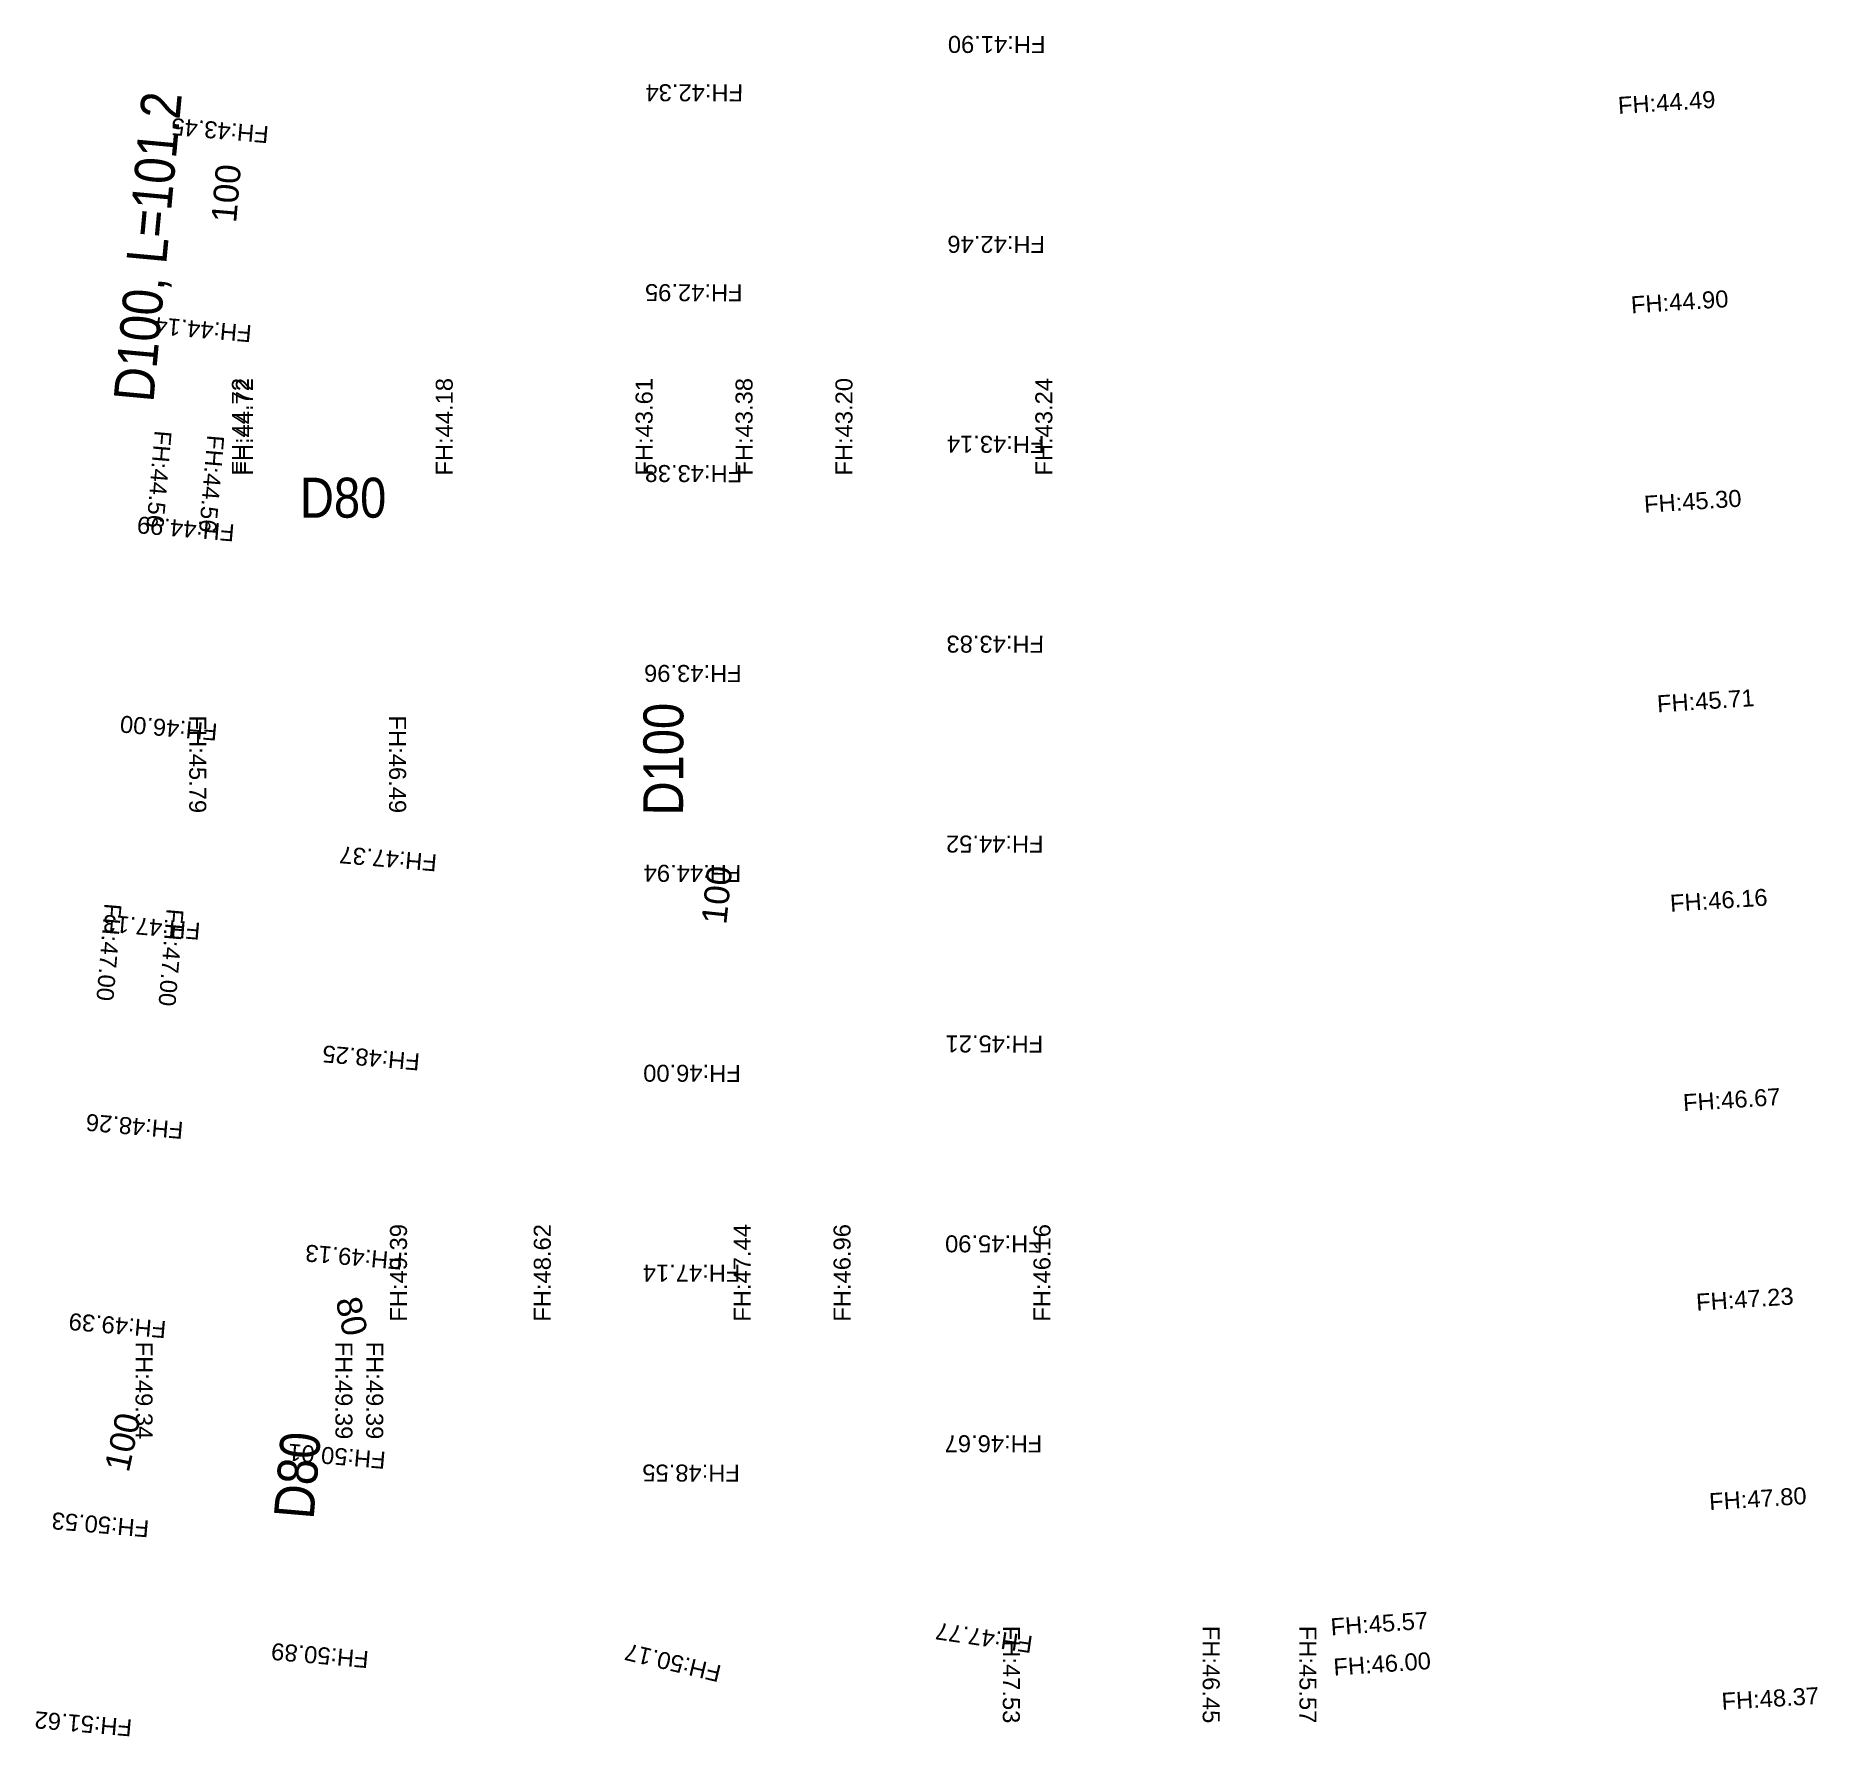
# Model space of a CAD drawing. Header units: millimetres. Extents: x 227572 to 269266, y 328772 to 443556.
# Drawn here: x 228379.6 to 228558, y 432362.4 to 432532.5 of the extents above; entities that cross this region are included whole.
import ezdxf
from ezdxf.enums import TextEntityAlignment as Align

# ---------------------------------------------------------------- set-up
doc = ezdxf.new("R2010")
doc.units = ezdxf.units.MM
for name, color, linetype in [('L_diameter', 3, 'Continuous'), ('S-2.생활-2.관로-2.제원', 7, 'Continuous'), ('도로체인계획고', 6, 'Continuous')]:
    doc.layers.add(name, color=color, linetype=linetype)
doc.styles.add('HY울릉도M', font='HYWULM.TTF')
doc.styles.get("Standard").update_dxf_attribs({"font": 'arial.ttf'})

msp = doc.modelspace()

# ---------------------------------------------------------------- texts
at = {"layer": 'L_diameter'}
for s, rotation, p in [('100', 85.0965, (228397.22, 432513.97)), ('100', 83.9458, (228446.27, 432443.81)), ('80', 282.1712, (228412.1, 432406.59)), ('100', 77.9539, (228386.52, 432389.24))]:
    msp.add_text(s, height=2.5, rotation=rotation, dxfattribs=at).set_placement(p, align=Align.TOP_LEFT)
at = {"layer": 'S-2.생활-2.관로-2.제원', "color": 7, "style": 'HY울릉도M', "width": 0.9}
for s, rotation, p in [('D100, L=101.2', 84.7135, (228392.86, 432511.25, 69)), ('D100', 89.8685, (228444.46, 432460.16, 69)), ('D80', 85.0965, (228407.83, 432388.34, 69))]:
    msp.add_text(s, height=4, rotation=rotation, dxfattribs=at).set_placement(p, align=Align.CENTER)
msp.add_text('D80', height=4, dxfattribs=at).set_placement((228410.42, 432484.32, 69), align=Align.CENTER)
at = {"layer": '도로체인계획고'}
for s, rotation, p in [('FH:41.90', 179.8672, (228480.71, 432532.5)), ('FH:42.34', 179.8685, (228450.45, 432527.67)), ('FH:44.49', 3.7347, (228538.05, 432524.71)), ('FH:43.45', 175.0965, (228403.04, 432523.48)), ('FH:42.46', 179.8672, (228480.66, 432512.5)), ('FH:42.95', 179.8685, (228450.4, 432507.67)), ('FH:44.90', 3.7347, (228539.35, 432504.76)), ('FH:44.14', 175.0965, (228401.33, 432503.56)), ('FH:44.72', 89.9978, (228400.99, 432488.53)), ('FH:44.72', 89.9978, (228401.39, 432488.53)), ('FH:44.18', 89.9978, (228421.39, 432488.53)), ('FH:43.61', 89.9978, (228441.39, 432488.53)), ('FH:43.38', 90, (228451.39, 432488.53)), ('FH:43.20', 89.9978, (228461.39, 432488.53)), ('FH:43.24', 89.9978, (228481.39, 432488.53)), ('FH:44.56', 265.0965, (228391.57, 432493.09)), ('FH:44.56', 265.0965, (228396.84, 432492.64)), ('FH:43.14', 179.8685, (228480.61, 432492.5)), ('FH:43.38', 179.8685, (228450.36, 432489.57)), ('FH:43.38', 179.8685, (228450.36, 432489.57)), ('FH:45.30', 3.7347, (228540.66, 432484.8)), ('FH:44.99', 175.0965, (228399.62, 432483.63)), ('FH:43.83', 179.8697, (228480.57, 432472.5)), ('FH:43.96', 179.8685, (228450.31, 432469.57)), ('FH:45.71', 3.7347, (228541.96, 432464.84)), ('FH:46.00', 175.0965, (228397.91, 432463.7)), ('FH:45.79', 270.0035, (228395.02, 432464.53)), ('FH:46.49', 270.0035, (228415.02, 432464.53)), ('FH:44.52', 179.8697, (228480.52, 432452.5)), ('FH:47.37', 175.0965, (228419.87, 432450.62)), ('FH:44.94', 179.8685, (228450.27, 432449.57)), ('FH:46.16', 3.7347, (228543.26, 432444.88)), ('FH:47.00', 265.0965, (228386.56, 432445.78)), ('FH:47.13', 175.0965, (228396.2, 432443.78)), ('FH:47.00', 265.0965, (228392.77, 432445.25)), ('FH:48.25', 175.0965, (228418.16, 432430.7)), ('FH:45.21', 179.8697, (228480.48, 432432.5)), ('FH:46.00', 179.8685, (228450.22, 432429.57)), ('FH:46.67', 3.7347, (228544.56, 432424.93)), ('FH:48.26', 175.0965, (228394.49, 432423.85)), ('FH:49.39', 90, (228416.81, 432403.88)), ('FH:48.62', 90, (228431.2, 432403.88)), ('FH:47.44', 90, (228451.2, 432403.88)), ('FH:47.44', 90, (228451.2, 432403.88)), ('FH:46.96', 90, (228461.2, 432403.88)), ('FH:46.16', 90, (228481.2, 432403.88)), ('FH:49.13', 175.0965, (228416.45, 432410.77)), ('FH:45.90', 179.8697, (228480.43, 432412.5)), ('FH:47.14', 179.8685, (228450.18, 432409.57)), ('FH:47.23', 3.7347, (228545.87, 432404.97)), ('FH:49.39', 175.0965, (228392.78, 432403.92)), ('FH:49.34', 270, (228389.65, 432401.88)), ('FH:49.39', 270, (228409.65, 432401.88)), ('FH:49.39', 270, (228412.73, 432401.88)), ('FH:46.67', 179.8697, (228480.39, 432392.5)), ('FH:50.01', 175.0965, (228414.74, 432390.84)), ('FH:48.55', 179.8685, (228450.13, 432389.57)), ('FH:47.80', 3.7347, (228547.17, 432385.01)), ('FH:50.53', 175.0965, (228391.07, 432383.99)), ('FH:45.57', 3.9618, (228509.3, 432372.49)), ('FH:47.77', 171.7654, (228479.52, 432372.4)), ('FH:47.53', 270, (228476.44, 432373.46)), ('FH:46.45', 270, (228496.44, 432373.46)), ('FH:45.57', 270, (228506.12, 432373.46)), ('FH:50.89', 175.0965, (228413.04, 432370.91)), ('FH:50.17', 166.548, (228448.37, 432369.45)), ('FH:46.00', 3.9618, (228509.58, 432368.46)), ('FH:48.37', 3.4637, (228548.41, 432365.04)), ('FH:51.62', 175.0965, (228389.36, 432364.07))]:
    msp.add_text(s, height=1.7, rotation=rotation, dxfattribs=at).set_placement(p)

doc.saveas('drawing.dxf')
